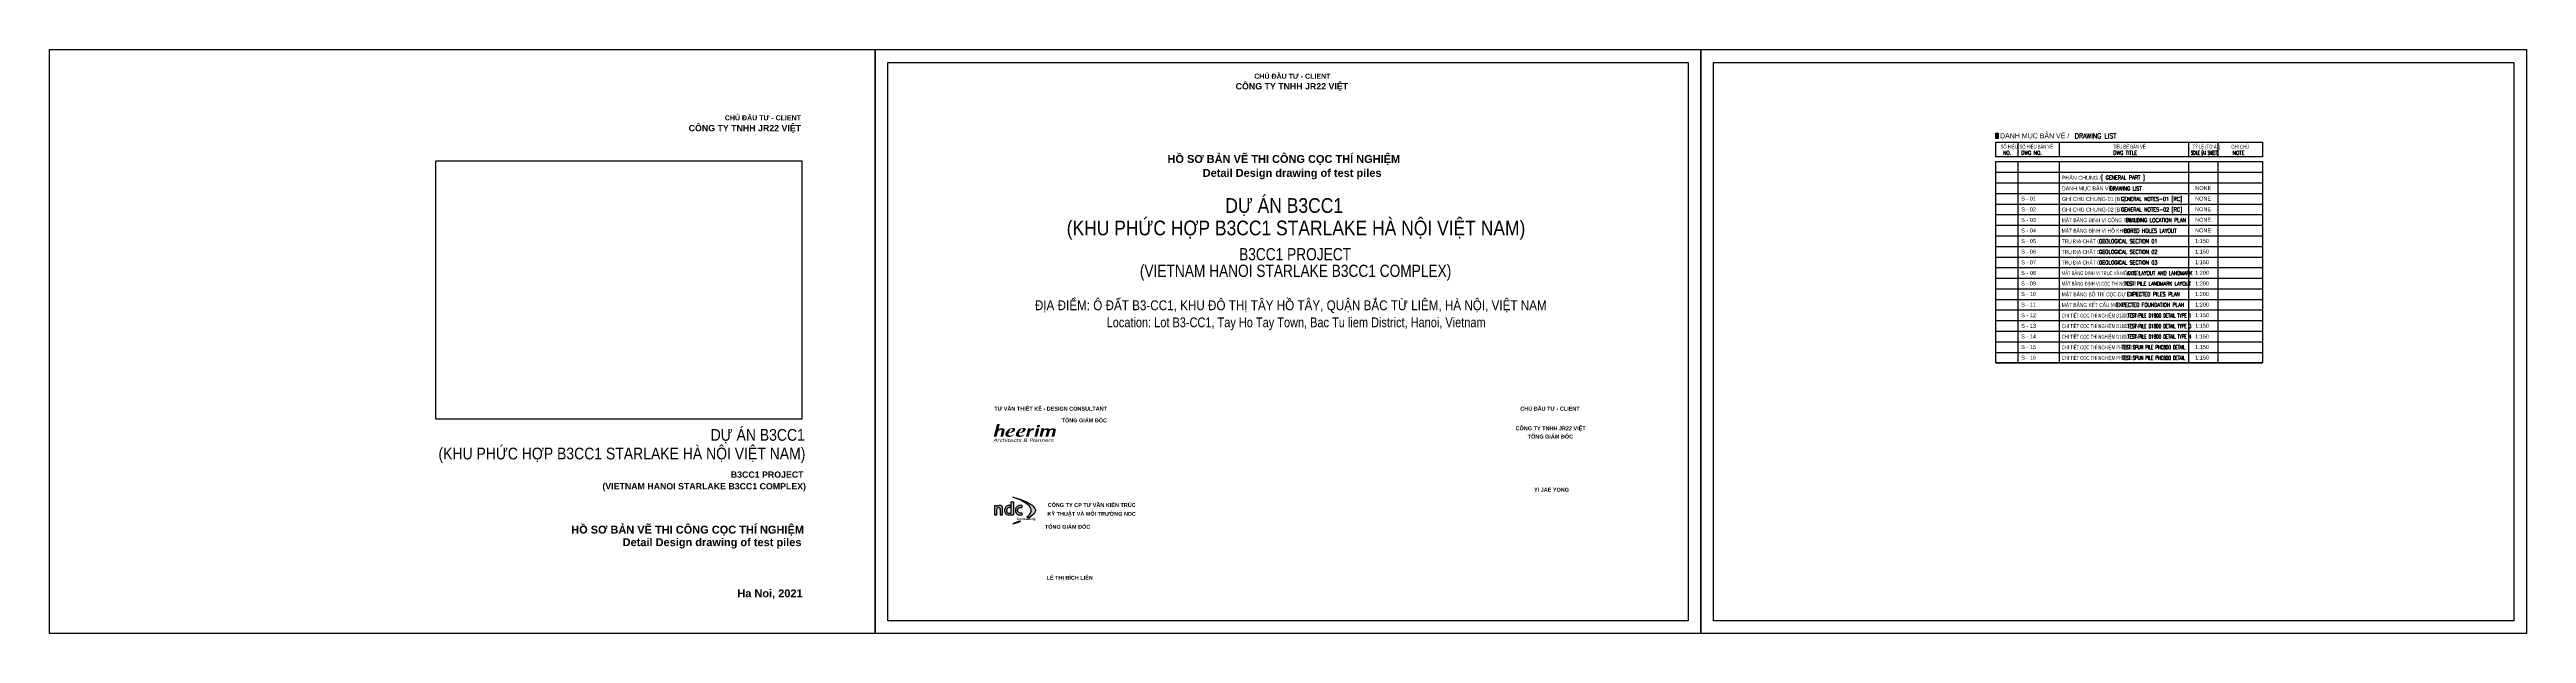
# Model space of a CAD drawing. Header units: millimetres. Extents: x 0 to 2525, y 0 to 595.
import ezdxf
from ezdxf.enums import TextEntityAlignment as Align

# ---------------------------------------------------------------- set-up
doc = ezdxf.new("R2010")
doc.units = ezdxf.units.MM
doc.header["$MEASUREMENT"] = 0
doc.layers.get('0').update_dxf_attribs({"color": 8})
for name, color, linetype in [('.WA_Annot-Major', 4, 'Continuous'), ('00-Frame', 2, 'Continuous'), ('ELE', 7, 'Continuous'), ('ELE2', 8, 'Continuous'), ('LINE1', 7, 'Continuous'), ('ROM', 2, 'Continuous'), ('TABLE', 9, 'Continuous'), ('TABLE1', 9, 'Continuous'), ('TXT', 3, 'Continuous'), ('TXT EN', 3, 'Continuous')]:
    doc.layers.add(name, color=color, linetype=linetype)
doc.layers.add('TEXT VN1', color=7, linetype='Continuous', lineweight=13)
doc.styles.add('arial', font='arial.ttf')
doc.styles.add('Hrtext', font='arial.ttf', dxfattribs={"width": 0.8})
doc.styles.add('Romans -1', font='romans.shx', dxfattribs={"width": 0.8})
doc.styles.get("Standard").update_dxf_attribs({"font": 'arialbd.ttf'})
doc.styles.add('Title', font='arial.ttf', dxfattribs={"width": 0.85})
doc.styles.add('title-vertical$0$NDC', font='')
doc.styles.add('돋움', font='arial.ttf')
doc.styles.get('title-vertical$0$NDC').set_extended_font_data('Arial Black')

# ---------------------------------------------------------------- blocks, each defined once
blk = doc.blocks.new('title-vertical$0$ndc')
h = blk.add_hatch(color=152)
h.paths.add_polyline_path([(453, -60), (418, -22), (374, 4), (323, 16), (265, 11), (202, -12), (136, -55), (136, 0), (0, 0), (0, -552), (138, -552), (138, -224), (150, -183), (175, -149), (208, -124), (245, -111), (282, -112), (315, -129), (339, -164), (350, -220), (350, -552), (488, -552), (488, -167), (476, -109)])
h.paths.add_polyline_path([(967, 0), (911, 13), (857, 14), (808, 7), (762, -10), (721, -36), (685, -69), (654, -109), (629, -156), (611, -209), (601, -265), (600, -322), (610, -379), (632, -433), (669, -481), (720, -522), (788, -552), (1120, -552), (1120, 215), (990, 215), (990, -443), (885, -443), (860, -444), (837, -442), (817, -437), (800, -431), (785, -422), (773, -412), (762, -399), (752, -386), (743, -371), (736, -355), (731, -338), (727, -320), (725, -300), (726, -279), (730, -256), (736, -232), (746, -207), (760, -181), (779, -158), (803, -137), (833, -122), (870, -112), (914, -111), (967, -119)])
h.paths.add_polyline_path([(1647, -1), (1597, 11), (1548, 15), (1501, 12), (1457, 3), (1416, -11), (1379, -30), (1345, -52), (1316, -78), (1293, -107), (1274, -137), (1259, -169), (1249, -201), (1242, -233), (1239, -265), (1238, -295), (1240, -323), (1244, -349), (1249, -373), (1257, -395), (1266, -415), (1277, -433), (1289, -451), (1303, -467), (1319, -484), (1336, -499), (1356, -514), (1381, -527), (1413, -538), (1454, -547), (1505, -552), (1569, -553), (1647, -549), (1647, -444), (1577, -443), (1521, -437), (1476, -426), (1441, -411), (1415, -393), (1396, -372), (1384, -350), (1376, -326), (1372, -301), (1370, -277), (1372, -253), (1376, -230), (1384, -207), (1393, -187), (1406, -168), (1420, -152), (1437, -139), (1457, -128), (1480, -120), (1505, -114), (1535, -111), (1568, -110), (1605, -112), (1647, -115)], flags=17)
h.paths.add_polyline_path([(2204, 38), (2129, 91), (2038, 146), (1931, 204), (1806, 263), (1661, 323), (1493, 383), (1303, 443), (1086, 502), (1339, 407), (1552, 313), (1727, 223), (1869, 134), (1980, 49), (2063, -33), (2121, -112), (2157, -187), (2173, -258), (2172, -326), (2156, -390), (2126, -451), (2084, -510), (2033, -565), (1974, -619), (1910, -671), (2098, -671), (2176, -620), (2241, -572), (2294, -525), (2337, -481), (2369, -437), (2392, -395), (2408, -353), (2417, -312), (2420, -272), (2416, -231), (2405, -190), (2385, -148), (2356, -105), (2317, -60), (2267, -12)])
h.paths.add_polyline_path([(1553, -915), (1460, -915), (1404, -941), (1359, -962), (1321, -978), (1287, -993), (1251, -1008), (1209, -1024), (1157, -1044), (1091, -1070), (1167, -1047), (1228, -1030), (1277, -1015), (1321, -1000), (1366, -985), (1415, -967), (1476, -944)])
at = {"color": 152}
for p, q in [((0, 0), (136, 0)), ((0, 0), (0, -552)), ((136, 0), (136, -55)), ((967, 0), (967, -119)), ((990, -443), (990, 215)), ((990, 215), (1120, 215)), ((1120, 215), (1120, -552)), ((0, -552), (138, -552)), ((138, -552), (138, -224)), ((350, -220), (350, -552)), ((350, -552), (488, -552)), ((488, -552), (488, -167)), ((788, -552), (1120, -552)), ((885, -443), (990, -443)), ((1460, -915), (1553, -915)), ((1647, -115), (1647, -1)), ((1647, -549), (1647, -444)), ((1910, -671), (2098, -671))]:
    blk.add_line(p, q, dxfattribs=at)
for points in [[(488, -167), (476, -109), (453, -60), (418, -22), (374, 4), (323, 16), (265, 11), (202, -12), (136, -55)], [(967, 0), (911, 13), (857, 14), (808, 7), (762, -10), (721, -36), (685, -69), (654, -109), (629, -156), (611, -209), (601, -265), (600, -322), (610, -379), (632, -433), (669, -481), (720, -522), (788, -552)], [(1910, -671), (1974, -619), (2033, -565), (2084, -510), (2126, -451), (2156, -390), (2172, -326), (2173, -258), (2157, -187), (2121, -112), (2063, -33), (1980, 49), (1869, 134), (1727, 223), (1552, 313), (1339, 407), (1086, 502)], [(1086, 502), (1303, 443), (1493, 383), (1661, 323), (1806, 263), (1931, 204), (2038, 146), (2129, 91), (2204, 38), (2267, -12), (2317, -60), (2356, -105), (2385, -148), (2405, -190), (2416, -231), (2420, -272), (2417, -312), (2408, -353), (2392, -395), (2369, -437), (2337, -481), (2294, -525), (2241, -572), (2176, -620), (2098, -671)], [(1647, -1), (1597, 11), (1548, 15), (1501, 12), (1457, 3), (1416, -11), (1379, -30), (1345, -52), (1316, -78), (1293, -107), (1274, -137), (1259, -169), (1249, -201), (1242, -233), (1239, -265), (1238, -295), (1240, -323), (1244, -349), (1249, -373), (1257, -395), (1266, -415), (1277, -433), (1289, -451), (1303, -467), (1319, -484), (1336, -499), (1356, -514), (1381, -527), (1413, -538), (1454, -547), (1505, -552), (1569, -553), (1647, -549)], [(350, -220), (339, -164), (315, -129), (282, -112), (245, -111), (208, -124), (175, -149), (150, -183), (138, -224)], [(967, -119), (914, -111), (870, -112), (833, -122), (803, -137), (779, -158), (760, -181), (746, -207), (736, -232), (730, -256), (726, -279), (725, -300), (727, -320), (731, -338), (736, -355), (743, -371), (752, -386), (762, -399), (773, -412), (785, -422), (800, -431), (817, -437), (837, -442), (860, -444), (885, -443)], [(1460, -915), (1404, -941), (1359, -962), (1321, -978), (1287, -993), (1251, -1008), (1209, -1024), (1157, -1044), (1091, -1070)], [(1091, -1070), (1167, -1047), (1228, -1030), (1277, -1015), (1321, -1000), (1366, -985), (1415, -967), (1476, -944), (1553, -915)], [(1647, -444), (1577, -443), (1521, -437), (1476, -426), (1441, -411), (1415, -393), (1396, -372), (1384, -350), (1376, -326), (1372, -301), (1370, -277), (1372, -253), (1376, -230), (1384, -207), (1393, -187), (1406, -168), (1420, -152), (1437, -139), (1457, -128), (1480, -120), (1505, -114), (1535, -111), (1568, -110), (1605, -112), (1647, -115)]]:
    blk.add_lwpolyline(points, dxfattribs=at)
at = {"color": 152, "style": 'title-vertical$0$NDC', "width": 1.05}
blk.add_text('Consulting', height=126.9, dxfattribs=at).set_placement((1327, -843))
blk = doc.blocks.new('Hr LOGO')
at = {"layer": 'TABLE'}
h = blk.add_hatch(color=256, dxfattribs=at)
edge = h.paths.add_edge_path(flags=16)
edge.add_spline(control_points=[(15, 7), (15, 7), (15, 7), (15, 7), (15, 7), (14, 15), (14, 15), (14, 15), (8, 7), (8, 7), (8, 7), (15, 7)], knot_values=[0, 0, 0, 0, 0.00005, 0.0001, 1, 1, 1, 2, 2, 2, 3, 3, 3, 3], degree=3, periodic=0)
edge = h.paths.add_edge_path()
edge.add_spline(control_points=[(16, 17), (16, 17), (16, 17), (16, 17), (16, 17), (18, 0), (18, 0), (18, 0), (16, 0), (16, 0), (16, 0), (15, 5), (15, 5), (15, 5), (6, 5), (6, 5), (6, 5), (3, 0), (3, 0), (3, 0), (0, 0), (0, 0), (0, 0), (12, 17), (12, 17), (12, 17), (16, 17)], knot_values=[0, 0, 0, 0, 0.00005, 0.0001, 1, 1, 1, 2, 2, 2, 3, 3, 3, 4, 4, 4, 5, 5, 5, 6, 6, 6, 7, 7, 7, 8, 8, 8, 8], degree=3, periodic=0)
h = blk.add_hatch(color=256, dxfattribs=at)
edge = h.paths.add_edge_path()
edge.add_spline(control_points=[(21, 42), (21, 42), (21, 42), (21, 42), (17, 26), (17, 26), (17, 26), (3, 26), (3, 26), (3, 26), (19, 89), (19, 89), (19, 89), (33, 89), (33, 89), (33, 89), (26, 63), (26, 63), (29, 65), (32, 66), (35, 67), (38, 68), (40, 68), (44, 68), (48, 68), (51, 67), (53, 65), (56, 63), (57, 61), (57, 58), (57, 56), (56, 54), (55, 50), (55, 50), (49, 26), (49, 26), (49, 26), (36, 26), (36, 26), (36, 26), (42, 50), (42, 50), (43, 53), (43, 55), (43, 56), (43, 57), (43, 58), (42, 59), (40, 60), (39, 60), (37, 60), (35, 60), (33, 60), (31, 58), (28, 57), (26, 54), (24, 52), (23, 51), (22, 47), (21, 42)], knot_values=[0, 0, 0, 0, 0.00005, 0.0001, 1, 1, 1, 2, 2, 2, 3, 3, 3, 4, 4, 4, 5, 5, 5, 6, 6, 6, 7, 7, 7, 8, 8, 8, 9, 9, 9, 10, 10, 10, 11, 11, 11, 12, 12, 12, 13, 13, 13, 14, 14, 14, 15, 15, 15, 16, 16, 16, 17, 17, 17, 18, 18, 18, 19, 19, 19, 19], degree=3, periodic=0)
h = blk.add_hatch(color=256, dxfattribs=at)
edge = h.paths.add_edge_path()
edge.add_spline(control_points=[(32, 11), (32, 11), (32, 11), (32, 11), (32, 11), (31, 11), (30, 11), (29, 11), (29, 10), (28, 10), (27, 10), (26, 9), (26, 9), (24, 0), (24, 0), (24, 0), (21, 0), (21, 0), (21, 0), (25, 13), (25, 13), (25, 13), (27, 13), (27, 13), (27, 13), (27, 11), (27, 11), (28, 12), (29, 12), (30, 12), (31, 13), (31, 13), (32, 13), (33, 13), (33, 13), (33, 13), (33, 13), (34, 13), (34, 13), (34, 13), (33, 11), (33, 11), (33, 11), (33, 11), (33, 11), (33, 11), (33, 11), (32, 11)], knot_values=[0, 0, 0, 0, 0.00005, 0.0001, 1, 1, 1, 2, 2, 2, 3, 3, 3, 4, 4, 4, 5, 5, 5, 6, 6, 6, 7, 7, 7, 8, 8, 8, 9, 9, 9, 10, 10, 10, 11, 11, 11, 12, 12, 12, 13, 13, 13, 14, 14, 14, 15, 15, 15, 15], degree=3, periodic=0)
h = blk.add_hatch(color=256, dxfattribs=at)
edge = h.paths.add_edge_path()
edge.add_spline(control_points=[(45, 1), (45, 1), (45, 1), (44, 0), (43, 0), (42, 0), (41, 0), (41, 0), (40, 0), (39, 0), (38, 0), (37, 0), (36, 0), (36, 0), (35, 1), (35, 1), (34, 2), (34, 2), (34, 3), (33, 4), (33, 4), (33, 6), (34, 7), (34, 8), (35, 9), (35, 10), (36, 11), (37, 11), (38, 12), (39, 12), (40, 13), (41, 13), (43, 13), (44, 13), (44, 13), (45, 13), (46, 13), (47, 12), (47, 12), (47, 12), (47, 10), (47, 10), (47, 10), (47, 10), (47, 10), (46, 10), (46, 10), (46, 10), (46, 10), (45, 11), (45, 11), (45, 11), (44, 11), (44, 11), (43, 11), (43, 11), (42, 11), (40, 11), (39, 11), (38, 9), (37, 8), (36, 7), (36, 5), (36, 4), (37, 3), (37, 2), (38, 2), (39, 1), (40, 1), (41, 1), (41, 1), (42, 2), (42, 2), (43, 2), (43, 2), (44, 2), (44, 2), (44, 3), (45, 3), (45, 3), (45, 3), (45, 3), (45, 3), (45, 3), (45, 3), (45, 1), (45, 1)], knot_values=[0, 0, 0, 0, 0.00005, 0.0001, 1, 1, 1, 2, 2, 2, 3, 3, 3, 4, 4, 4, 5, 5, 5, 6, 6, 6, 7, 7, 7, 8, 8, 8, 9, 9, 9, 10, 10, 10, 11, 11, 11, 12, 12, 12, 13, 13, 13, 14, 14, 14, 15, 15, 15, 16, 16, 16, 17, 17, 17, 18, 18, 18, 19, 19, 19, 20, 20, 20, 21, 21, 21, 22, 22, 22, 23, 23, 23, 24, 24, 24, 25, 25, 25, 26, 26, 26, 27, 27, 27, 28, 28, 28, 28], degree=3, periodic=0)
h = blk.add_hatch(color=256, dxfattribs=at)
edge = h.paths.add_edge_path()
edge.add_spline(control_points=[(63, 8), (63, 8), (63, 8), (63, 8), (60, 0), (60, 0), (60, 0), (58, 0), (58, 0), (58, 0), (60, 7), (60, 7), (60, 8), (60, 8), (60, 8), (60, 9), (60, 9), (60, 9), (60, 10), (60, 10), (60, 11), (59, 11), (58, 11), (57, 11), (57, 11), (56, 11), (55, 11), (54, 10), (54, 10), (53, 10), (53, 10), (50, 0), (50, 0), (50, 0), (48, 0), (48, 0), (48, 0), (52, 18), (52, 18), (52, 18), (55, 18), (55, 18), (55, 18), (53, 11), (53, 11), (54, 12), (55, 12), (56, 13), (57, 13), (58, 13), (59, 13), (60, 13), (61, 13), (62, 12), (62, 12), (63, 11), (63, 10), (63, 10), (63, 9), (63, 9), (63, 9), (63, 9), (63, 8)], knot_values=[0, 0, 0, 0, 0.00005, 0.0001, 1, 1, 1, 2, 2, 2, 3, 3, 3, 4, 4, 4, 5, 5, 5, 6, 6, 6, 7, 7, 7, 8, 8, 8, 9, 9, 9, 10, 10, 10, 11, 11, 11, 12, 12, 12, 13, 13, 13, 14, 14, 14, 15, 15, 15, 16, 16, 16, 17, 17, 17, 18, 18, 18, 19, 19, 19, 20, 20, 20, 20], degree=3, periodic=0)
h = blk.add_hatch(color=256, dxfattribs=at)
edge = h.paths.add_edge_path(flags=16)
edge.add_spline(control_points=[(93, 66), (93, 66), (93, 66), (91, 66), (89, 65), (87, 63), (83, 59), (79, 53), (77, 46), (80, 46), (82, 47), (84, 47), (86, 48), (88, 49), (90, 51), (91, 52), (93, 54), (94, 57), (96, 59), (96, 61), (96, 63), (96, 64), (96, 65), (95, 65), (95, 66), (94, 66), (93, 66)], knot_values=[0, 0, 0, 0, 0.00005, 0.0001, 1, 1, 1, 2, 2, 2, 3, 3, 3, 4, 4, 4, 5, 5, 5, 6, 6, 6, 7, 7, 7, 8, 8, 8, 8], degree=3, periodic=0)
edge = h.paths.add_edge_path()
edge.add_spline(control_points=[(87, 45), (87, 45), (87, 45), (84, 44), (81, 44), (76, 43), (76, 41), (75, 40), (75, 38), (75, 36), (76, 34), (78, 33), (80, 31), (82, 31), (85, 31), (87, 31), (90, 31), (93, 32), (95, 33), (98, 35), (102, 37), (102, 37), (104, 36), (104, 36), (99, 32), (95, 29), (91, 27), (87, 25), (82, 25), (77, 25), (71, 25), (66, 26), (64, 28), (62, 31), (60, 34), (60, 37), (60, 42), (62, 47), (66, 52), (69, 57), (74, 62), (81, 65), (87, 68), (93, 69), (99, 69), (103, 69), (105, 69), (107, 67), (108, 66), (109, 65), (109, 63), (109, 60), (108, 58), (107, 56), (105, 53), (102, 51), (98, 49), (95, 47), (91, 46), (87, 45)], knot_values=[0, 0, 0, 0, 0.00005, 0.0001, 1, 1, 1, 2, 2, 2, 3, 3, 3, 4, 4, 4, 5, 5, 5, 6, 6, 6, 7, 7, 7, 8, 8, 8, 9, 9, 9, 10, 10, 10, 11, 11, 11, 12, 12, 12, 13, 13, 13, 14, 14, 14, 15, 15, 15, 16, 16, 16, 17, 17, 17, 18, 18, 18, 19, 19, 19, 19], degree=3, periodic=0)
h = blk.add_hatch(color=256, dxfattribs=at)
edge = h.paths.add_edge_path()
edge.add_spline(control_points=[(69, 15), (69, 15), (69, 15), (69, 15), (70, 17), (70, 17), (70, 17), (73, 17), (73, 17), (73, 17), (72, 15), (72, 15), (72, 15), (69, 15), (69, 15)], knot_values=[0, 0, 0, 0, 0.00005, 0.0001, 1, 1, 1, 2, 2, 2, 3, 3, 3, 4, 4, 4, 4], degree=3, periodic=0)
edge = h.paths.add_edge_path()
edge.add_spline(control_points=[(65, 0), (65, 0), (65, 0), (65, 0), (69, 13), (69, 13), (69, 13), (71, 13), (71, 13), (71, 13), (68, 0), (68, 0), (68, 0), (65, 0), (65, 0)], knot_values=[0, 0, 0, 0, 0.00005, 0.0001, 1, 1, 1, 2, 2, 2, 3, 3, 3, 4, 4, 4, 4], degree=3, periodic=0)
h = blk.add_hatch(color=256, dxfattribs=at)
edge = h.paths.add_edge_path()
edge.add_spline(control_points=[(74, 4), (74, 4), (74, 4), (74, 4), (76, 11), (76, 11), (76, 11), (74, 11), (74, 11), (74, 11), (75, 13), (75, 13), (75, 13), (76, 13), (76, 13), (76, 13), (77, 17), (77, 17), (77, 17), (80, 17), (80, 17), (80, 17), (79, 13), (79, 13), (79, 13), (84, 13), (84, 13), (84, 13), (84, 11), (84, 11), (84, 11), (79, 11), (79, 11), (79, 11), (77, 5), (77, 5), (77, 5), (77, 4), (77, 4), (77, 4), (77, 3), (77, 3), (77, 3), (77, 2), (77, 2), (77, 2), (78, 1), (79, 1), (79, 1), (80, 1), (80, 2), (81, 2), (81, 2), (81, 2), (81, 2), (81, 2), (81, 2), (81, 2), (81, 0), (81, 0), (80, 0), (80, 0), (79, 0), (79, 0), (78, 0), (78, 0), (77, 0), (76, 0), (75, 0), (74, 1), (74, 1), (74, 3), (74, 3), (74, 3), (74, 3), (74, 4), (74, 4), (74, 4)], knot_values=[0, 0, 0, 0, 0.00005, 0.0001, 1, 1, 1, 2, 2, 2, 3, 3, 3, 4, 4, 4, 5, 5, 5, 6, 6, 6, 7, 7, 7, 8, 8, 8, 9, 9, 9, 10, 10, 10, 11, 11, 11, 12, 12, 12, 13, 13, 13, 14, 14, 14, 15, 15, 15, 16, 16, 16, 17, 17, 17, 18, 18, 18, 19, 19, 19, 20, 20, 20, 21, 21, 21, 22, 22, 22, 23, 23, 23, 24, 24, 24, 25, 25, 25, 25], degree=3, periodic=0)
h = blk.add_hatch(color=256, dxfattribs=at)
edge = h.paths.add_edge_path(flags=16)
edge.add_spline(control_points=[(90, 10), (90, 10), (90, 10), (89, 10), (88, 9), (88, 8), (88, 8), (96, 8), (96, 8), (96, 8), (96, 8), (96, 8), (96, 9), (96, 9), (96, 9), (96, 10), (96, 10), (96, 11), (95, 11), (94, 12), (93, 12), (92, 12), (91, 11), (90, 10)], knot_values=[0, 0, 0, 0, 0.00005, 0.0001, 1, 1, 1, 2, 2, 2, 3, 3, 3, 4, 4, 4, 5, 5, 5, 6, 6, 6, 7, 7, 7, 7], degree=3, periodic=0)
edge = h.paths.add_edge_path()
edge.add_spline(control_points=[(97, 12), (97, 12), (97, 12), (98, 11), (99, 10), (99, 9), (99, 9), (99, 8), (99, 8), (99, 7), (99, 7), (98, 6), (98, 6), (87, 6), (87, 6), (87, 6), (87, 6), (87, 6), (87, 5), (87, 5), (87, 5), (87, 4), (87, 3), (88, 2), (89, 2), (90, 1), (91, 1), (92, 1), (94, 2), (95, 2), (96, 2), (97, 3), (97, 3), (97, 3), (97, 3), (97, 3), (97, 3), (97, 1), (97, 1), (96, 0), (96, 0), (96, 0), (95, 0), (95, 0), (94, 0), (94, 0), (93, 0), (93, 0), (92, 0), (92, 0), (91, 0), (89, 0), (87, 0), (86, 1), (85, 2), (84, 3), (84, 5), (84, 7), (85, 9), (87, 11), (89, 12), (91, 13), (94, 13), (95, 13), (97, 13), (97, 12)], knot_values=[0, 0, 0, 0, 0.00005, 0.0001, 1, 1, 1, 2, 2, 2, 3, 3, 3, 4, 4, 4, 5, 5, 5, 6, 6, 6, 7, 7, 7, 8, 8, 8, 9, 9, 9, 10, 10, 10, 11, 11, 11, 12, 12, 12, 13, 13, 13, 14, 14, 14, 15, 15, 15, 16, 16, 16, 17, 17, 17, 18, 18, 18, 19, 19, 19, 20, 20, 20, 21, 21, 21, 21], degree=3, periodic=0)
h = blk.add_hatch(color=256, dxfattribs=at)
edge = h.paths.add_edge_path()
edge.add_spline(control_points=[(112, 1), (112, 1), (112, 1), (112, 0), (111, 0), (110, 0), (109, 0), (108, 0), (107, 0), (106, 0), (105, 0), (105, 0), (104, 0), (103, 0), (103, 1), (102, 1), (102, 2), (101, 2), (101, 3), (101, 4), (101, 4), (101, 6), (101, 7), (102, 8), (102, 9), (103, 10), (104, 11), (104, 11), (105, 12), (106, 12), (108, 13), (109, 13), (110, 13), (111, 13), (112, 13), (113, 13), (113, 13), (114, 12), (115, 12), (115, 12), (114, 10), (114, 10), (114, 10), (114, 10), (114, 10), (114, 10), (114, 10), (113, 10), (113, 10), (113, 11), (112, 11), (112, 11), (112, 11), (111, 11), (111, 11), (110, 11), (110, 11), (108, 11), (106, 11), (105, 9), (104, 8), (104, 7), (104, 5), (104, 4), (104, 3), (105, 2), (105, 2), (106, 1), (107, 1), (108, 1), (109, 1), (109, 2), (110, 2), (110, 2), (111, 2), (111, 2), (111, 2), (112, 3), (112, 3), (113, 3), (113, 3), (113, 3), (113, 3), (113, 3), (113, 3), (112, 1), (112, 1)], knot_values=[0, 0, 0, 0, 0.00005, 0.0001, 1, 1, 1, 2, 2, 2, 3, 3, 3, 4, 4, 4, 5, 5, 5, 6, 6, 6, 7, 7, 7, 8, 8, 8, 9, 9, 9, 10, 10, 10, 11, 11, 11, 12, 12, 12, 13, 13, 13, 14, 14, 14, 15, 15, 15, 16, 16, 16, 17, 17, 17, 18, 18, 18, 19, 19, 19, 20, 20, 20, 21, 21, 21, 22, 22, 22, 23, 23, 23, 24, 24, 24, 25, 25, 25, 26, 26, 26, 27, 27, 27, 28, 28, 28, 28], degree=3, periodic=0)
h = blk.add_hatch(color=256, dxfattribs=at)
edge = h.paths.add_edge_path(flags=16)
edge.add_spline(control_points=[(145, 66), (145, 66), (145, 66), (143, 66), (141, 65), (139, 63), (134, 59), (131, 53), (128, 46), (132, 46), (134, 47), (136, 47), (138, 48), (140, 49), (141, 51), (143, 52), (145, 54), (146, 57), (147, 59), (148, 61), (148, 63), (148, 64), (148, 65), (147, 65), (146, 66), (146, 66), (145, 66)], knot_values=[0, 0, 0, 0, 0.00005, 0.0001, 1, 1, 1, 2, 2, 2, 3, 3, 3, 4, 4, 4, 5, 5, 5, 6, 6, 6, 7, 7, 7, 8, 8, 8, 8], degree=3, periodic=0)
edge = h.paths.add_edge_path()
edge.add_spline(control_points=[(139, 45), (139, 45), (139, 45), (136, 44), (132, 44), (128, 43), (127, 41), (127, 40), (127, 38), (127, 36), (128, 34), (130, 33), (131, 31), (134, 31), (136, 31), (139, 31), (142, 31), (144, 32), (147, 33), (150, 35), (154, 37), (154, 37), (155, 36), (155, 36), (151, 32), (147, 29), (143, 27), (138, 25), (134, 25), (129, 25), (123, 25), (118, 26), (116, 28), (113, 31), (112, 34), (112, 37), (112, 42), (114, 47), (118, 52), (121, 57), (126, 62), (132, 65), (139, 68), (145, 69), (151, 69), (154, 69), (157, 69), (158, 67), (160, 66), (161, 65), (161, 63), (161, 60), (160, 58), (158, 56), (156, 53), (153, 51), (150, 49), (147, 47), (143, 46), (139, 45)], knot_values=[0, 0, 0, 0, 0.00005, 0.0001, 1, 1, 1, 2, 2, 2, 3, 3, 3, 4, 4, 4, 5, 5, 5, 6, 6, 6, 7, 7, 7, 8, 8, 8, 9, 9, 9, 10, 10, 10, 11, 11, 11, 12, 12, 12, 13, 13, 13, 14, 14, 14, 15, 15, 15, 16, 16, 16, 17, 17, 17, 18, 18, 18, 19, 19, 19, 19], degree=3, periodic=0)
h = blk.add_hatch(color=256, dxfattribs=at)
edge = h.paths.add_edge_path()
edge.add_spline(control_points=[(116, 4), (116, 4), (116, 4), (116, 4), (118, 11), (118, 11), (118, 11), (116, 11), (116, 11), (116, 11), (117, 13), (117, 13), (117, 13), (119, 13), (119, 13), (119, 13), (120, 17), (120, 17), (120, 17), (122, 17), (122, 17), (122, 17), (121, 13), (121, 13), (121, 13), (126, 13), (126, 13), (126, 13), (126, 11), (126, 11), (126, 11), (121, 11), (121, 11), (121, 11), (119, 5), (119, 5), (119, 5), (119, 4), (119, 4), (119, 4), (119, 3), (119, 3), (119, 3), (119, 2), (119, 2), (120, 2), (120, 1), (121, 1), (121, 1), (122, 1), (122, 2), (123, 2), (123, 2), (123, 2), (123, 2), (124, 2), (124, 2), (124, 2), (123, 0), (123, 0), (123, 0), (122, 0), (121, 0), (121, 0), (120, 0), (120, 0), (119, 0), (118, 0), (117, 0), (116, 1), (116, 1), (116, 3), (116, 3), (116, 3), (116, 3), (116, 4), (116, 4), (116, 4)], knot_values=[0, 0, 0, 0, 0.00005, 0.0001, 1, 1, 1, 2, 2, 2, 3, 3, 3, 4, 4, 4, 5, 5, 5, 6, 6, 6, 7, 7, 7, 8, 8, 8, 9, 9, 9, 10, 10, 10, 11, 11, 11, 12, 12, 12, 13, 13, 13, 14, 14, 14, 15, 15, 15, 16, 16, 16, 17, 17, 17, 18, 18, 18, 19, 19, 19, 20, 20, 20, 21, 21, 21, 22, 22, 22, 23, 23, 23, 24, 24, 24, 25, 25, 25, 25], degree=3, periodic=0)
h = blk.add_hatch(color=256, dxfattribs=at)
edge = h.paths.add_edge_path()
edge.add_spline(control_points=[(139, 12), (139, 12), (139, 12), (139, 12), (139, 10), (139, 10), (139, 10), (139, 10), (139, 10), (139, 10), (138, 10), (138, 10), (138, 11), (137, 11), (137, 11), (137, 11), (136, 11), (136, 11), (135, 11), (134, 11), (134, 11), (133, 11), (132, 11), (131, 11), (130, 10), (130, 10), (130, 9), (130, 9), (130, 8), (131, 8), (131, 8), (131, 8), (132, 8), (133, 7), (133, 7), (134, 7), (134, 7), (135, 7), (135, 7), (136, 7), (137, 6), (137, 6), (138, 5), (138, 5), (138, 4), (138, 4), (138, 3), (138, 2), (137, 2), (137, 1), (136, 1), (136, 0), (135, 0), (134, 0), (133, 0), (132, 0), (131, 0), (130, 0), (129, 0), (128, 0), (127, 0), (126, 0), (125, 1), (125, 1), (126, 3), (126, 3), (126, 3), (126, 3), (126, 3), (126, 3), (127, 3), (127, 2), (127, 2), (128, 2), (128, 2), (129, 2), (129, 2), (130, 1), (130, 1), (131, 1), (131, 1), (133, 1), (134, 1), (134, 2), (135, 2), (135, 3), (135, 4), (135, 4), (135, 4), (135, 5), (135, 5), (134, 5), (133, 5), (133, 5), (132, 5), (132, 5), (132, 6), (131, 6), (130, 6), (129, 6), (129, 6), (128, 7), (128, 7), (127, 8), (127, 9), (127, 9), (128, 10), (128, 10), (128, 11), (129, 11), (129, 12), (130, 12), (131, 13), (131, 13), (132, 13), (133, 13), (134, 13), (135, 13), (136, 13), (137, 13), (138, 13), (139, 12), (139, 12)], knot_values=[0, 0, 0, 0, 0.00005, 0.0001, 1, 1, 1, 2, 2, 2, 3, 3, 3, 4, 4, 4, 5, 5, 5, 6, 6, 6, 7, 7, 7, 8, 8, 8, 9, 9, 9, 10, 10, 10, 11, 11, 11, 12, 12, 12, 13, 13, 13, 14, 14, 14, 15, 15, 15, 16, 16, 16, 17, 17, 17, 18, 18, 18, 19, 19, 19, 20, 20, 20, 21, 21, 21, 22, 22, 22, 23, 23, 23, 24, 24, 24, 25, 25, 25, 26, 26, 26, 27, 27, 27, 28, 28, 28, 29, 29, 29, 30, 30, 30, 31, 31, 31, 32, 32, 32, 33, 33, 33, 34, 34, 34, 35, 35, 35, 36, 36, 36, 37, 37, 37, 38, 38, 38, 39, 39, 39, 40, 40, 40, 40], degree=3, periodic=0)
h = blk.add_hatch(color=256, dxfattribs=at)
edge = h.paths.add_edge_path(flags=16)
edge.add_spline(control_points=[(163, 14), (163, 14), (163, 14), (163, 15), (162, 15), (162, 16), (161, 16), (161, 16), (160, 16), (159, 16), (158, 16), (158, 15), (157, 15), (157, 14), (157, 13), (157, 13), (157, 12), (157, 12), (158, 11), (158, 11), (159, 10), (160, 11), (160, 11), (161, 11), (161, 11), (162, 12), (162, 12), (162, 12), (162, 13), (162, 13), (162, 13), (163, 14), (163, 14)], knot_values=[0, 0, 0, 0, 0.00005, 0.0001, 1, 1, 1, 2, 2, 2, 3, 3, 3, 4, 4, 4, 5, 5, 5, 6, 6, 6, 7, 7, 7, 8, 8, 8, 9, 9, 9, 10, 10, 10, 10], degree=3, periodic=0)
edge = h.paths.add_edge_path(flags=16)
edge.add_spline(control_points=[(154, 4), (154, 4), (154, 4), (154, 3), (154, 3), (155, 2), (155, 2), (156, 1), (157, 1), (158, 1), (159, 1), (160, 2), (161, 2), (162, 3), (163, 3), (163, 3), (157, 9), (157, 9), (157, 9), (157, 9), (156, 8), (156, 8), (155, 8), (155, 7), (155, 7), (154, 7), (154, 6), (154, 6), (154, 5), (154, 4)], knot_values=[0, 0, 0, 0, 0.00005, 0.0001, 1, 1, 1, 2, 2, 2, 3, 3, 3, 4, 4, 4, 5, 5, 5, 6, 6, 6, 7, 7, 7, 8, 8, 8, 9, 9, 9, 9], degree=3, periodic=0)
edge = h.paths.add_edge_path()
edge.add_spline(control_points=[(164, 2), (164, 2), (164, 2), (162, 1), (161, 1), (160, 0), (159, 0), (158, -1), (156, -1), (155, -1), (153, 0), (152, 1), (151, 1), (151, 2), (151, 4), (151, 4), (151, 5), (151, 6), (152, 6), (152, 7), (153, 8), (153, 8), (154, 8), (154, 9), (155, 9), (156, 9), (156, 10), (156, 10), (155, 11), (155, 11), (154, 12), (154, 12), (154, 13), (154, 13), (154, 14), (154, 15), (155, 15), (155, 16), (156, 16), (156, 16), (157, 17), (158, 17), (159, 17), (160, 18), (161, 18), (162, 18), (163, 17), (164, 17), (165, 16), (165, 15), (165, 14), (165, 14), (165, 14), (165, 13), (165, 13), (165, 12), (164, 12), (164, 11), (163, 11), (163, 10), (162, 10), (161, 10), (160, 9), (160, 9), (164, 5), (164, 5), (164, 6), (165, 7), (165, 8), (165, 8), (166, 9), (166, 10), (166, 10), (169, 10), (169, 10), (169, 10), (168, 9), (168, 9), (168, 8), (168, 8), (167, 7), (167, 6), (166, 5), (165, 4), (165, 4), (169, 0), (169, 0), (169, 0), (166, 0), (166, 0), (166, 0), (164, 2), (164, 2)], knot_values=[0, 0, 0, 0, 0.00005, 0.0001, 1, 1, 1, 2, 2, 2, 3, 3, 3, 4, 4, 4, 5, 5, 5, 6, 6, 6, 7, 7, 7, 8, 8, 8, 9, 9, 9, 10, 10, 10, 11, 11, 11, 12, 12, 12, 13, 13, 13, 14, 14, 14, 15, 15, 15, 16, 16, 16, 17, 17, 17, 18, 18, 18, 19, 19, 19, 20, 20, 20, 21, 21, 21, 22, 22, 22, 23, 23, 23, 24, 24, 24, 25, 25, 25, 26, 26, 26, 27, 27, 27, 28, 28, 28, 29, 29, 29, 30, 30, 30, 30], degree=3, periodic=0)
h = blk.add_hatch(color=256, dxfattribs=at)
edge = h.paths.add_edge_path()
edge.add_spline(control_points=[(183, 59), (183, 59), (183, 59), (183, 59), (188, 65), (193, 68), (199, 68), (201, 68), (203, 68), (205, 67), (205, 67), (200, 58), (200, 58), (198, 58), (197, 58), (196, 58), (193, 58), (191, 58), (189, 56), (186, 55), (184, 53), (183, 50), (181, 48), (180, 44), (179, 39), (179, 39), (176, 26), (176, 26), (176, 26), (162, 26), (162, 26), (162, 26), (173, 67), (173, 67), (173, 67), (185, 67), (185, 67), (185, 67), (183, 59)], knot_values=[0, 0, 0, 0, 0.00005, 0.0001, 1, 1, 1, 2, 2, 2, 3, 3, 3, 4, 4, 4, 5, 5, 5, 6, 6, 6, 7, 7, 7, 8, 8, 8, 9, 9, 9, 10, 10, 10, 11, 11, 11, 12, 12, 12, 12], degree=3, periodic=0)
h = blk.add_hatch(color=256, dxfattribs=at)
edge = h.paths.add_edge_path(flags=16)
edge.add_spline(control_points=[(190, 8), (190, 8), (190, 8), (191, 9), (192, 9), (192, 9), (193, 9), (193, 10), (194, 10), (194, 11), (194, 11), (195, 12), (195, 13), (195, 13), (194, 13), (194, 14), (194, 14), (194, 14), (194, 15), (193, 15), (193, 15), (192, 15), (192, 15), (191, 15), (190, 15), (190, 15), (188, 15), (188, 15), (188, 15), (186, 8), (186, 8), (186, 8), (188, 8), (188, 8), (189, 8), (190, 8)], knot_values=[0, 0, 0, 0, 0.00005, 0.0001, 1, 1, 1, 2, 2, 2, 3, 3, 3, 4, 4, 4, 5, 5, 5, 6, 6, 6, 7, 7, 7, 8, 8, 8, 9, 9, 9, 10, 10, 10, 11, 11, 11, 11], degree=3, periodic=0)
edge = h.paths.add_edge_path()
edge.add_spline(control_points=[(191, 17), (191, 17), (191, 17), (191, 17), (192, 17), (193, 17), (194, 17), (195, 17), (195, 16), (196, 16), (196, 16), (197, 15), (197, 15), (197, 14), (197, 14), (197, 13), (197, 12), (197, 11), (197, 10), (196, 9), (196, 9), (195, 8), (194, 8), (193, 7), (192, 7), (191, 6), (190, 6), (188, 6), (188, 6), (185, 6), (185, 6), (185, 6), (183, 0), (183, 0), (183, 0), (181, 0), (181, 0), (181, 0), (185, 17), (185, 17), (185, 17), (191, 17)], knot_values=[0, 0, 0, 0, 0.00005, 0.0001, 1, 1, 1, 2, 2, 2, 3, 3, 3, 4, 4, 4, 5, 5, 5, 6, 6, 6, 7, 7, 7, 8, 8, 8, 9, 9, 9, 10, 10, 10, 11, 11, 11, 12, 12, 12, 13, 13, 13, 13], degree=3, periodic=0)
blk.add_hatch(color=256, dxfattribs=at).paths.add_polyline_path([(205, 18), (200, 0), (197, 0), (202, 18)])
h = blk.add_hatch(color=256, dxfattribs=at)
edge = h.paths.add_edge_path()
edge.add_spline(control_points=[(229, 73), (229, 73), (229, 73), (229, 73), (229, 73), (216, 73), (216, 73), (216, 73), (218, 83), (218, 83), (218, 83), (232, 83), (232, 83), (232, 83), (229, 73)], knot_values=[0, 0, 0, 0, 0.00005, 0.0001, 1, 1, 1, 2, 2, 2, 3, 3, 3, 4, 4, 4, 4], degree=3, periodic=0)
edge = h.paths.add_edge_path()
edge.add_spline(control_points=[(217, 26), (217, 26), (217, 26), (217, 26), (217, 26), (204, 26), (204, 26), (204, 26), (214, 67), (214, 67), (214, 67), (228, 67), (228, 67), (228, 67), (217, 26)], knot_values=[0, 0, 0, 0, 0.00005, 0.0001, 1, 1, 1, 2, 2, 2, 3, 3, 3, 4, 4, 4, 4], degree=3, periodic=0)
h = blk.add_hatch(color=256, dxfattribs=at)
edge = h.paths.add_edge_path(flags=16)
edge.add_spline(control_points=[(208, 2), (208, 2), (208, 2), (208, 2), (209, 2), (209, 1), (210, 1), (211, 1), (212, 2), (213, 2), (214, 2), (214, 3), (215, 3), (215, 3), (216, 7), (216, 7), (215, 7), (213, 7), (212, 6), (211, 6), (210, 6), (210, 6), (209, 6), (208, 5), (208, 5), (208, 4), (207, 4), (207, 3), (207, 3), (208, 2)], knot_values=[0, 0, 0, 0, 0.00005, 0.0001, 1, 1, 1, 2, 2, 2, 3, 3, 3, 4, 4, 4, 5, 5, 5, 6, 6, 6, 7, 7, 7, 8, 8, 8, 9, 9, 9, 9], degree=3, periodic=0)
edge = h.paths.add_edge_path()
edge.add_spline(control_points=[(215, 1), (215, 1), (215, 1), (215, 1), (214, 1), (214, 1), (214, 1), (213, 0), (213, 0), (212, 0), (212, 0), (211, 0), (211, 0), (210, 0), (210, -1), (209, -1), (208, -1), (207, 0), (206, 0), (205, 1), (205, 2), (205, 3), (205, 4), (205, 5), (206, 5), (206, 6), (207, 7), (208, 7), (209, 8), (210, 8), (212, 8), (213, 8), (215, 8), (217, 8), (217, 9), (217, 9), (217, 9), (217, 9), (217, 9), (217, 10), (217, 10), (217, 10), (216, 10), (216, 11), (216, 11), (216, 11), (215, 11), (215, 11), (215, 11), (214, 11), (214, 11), (213, 11), (212, 11), (212, 11), (211, 11), (210, 11), (209, 11), (208, 10), (208, 10), (208, 10), (208, 10), (208, 10), (209, 13), (209, 13), (209, 13), (210, 13), (211, 13), (212, 13), (213, 13), (214, 13), (216, 13), (217, 13), (218, 12), (219, 12), (219, 11), (219, 10), (219, 10), (219, 10), (219, 9), (219, 9), (219, 9), (219, 9), (219, 9), (217, 0), (217, 0), (217, 0), (214, 0), (214, 0), (214, 0), (215, 1)], knot_values=[0, 0, 0, 0, 0.00005, 0.0001, 1, 1, 1, 2, 2, 2, 3, 3, 3, 4, 4, 4, 5, 5, 5, 6, 6, 6, 7, 7, 7, 8, 8, 8, 9, 9, 9, 10, 10, 10, 11, 11, 11, 12, 12, 12, 13, 13, 13, 14, 14, 14, 15, 15, 15, 16, 16, 16, 17, 17, 17, 18, 18, 18, 19, 19, 19, 20, 20, 20, 21, 21, 21, 22, 22, 22, 23, 23, 23, 24, 24, 24, 25, 25, 25, 26, 26, 26, 27, 27, 27, 28, 28, 28, 29, 29, 29, 29], degree=3, periodic=0)
h = blk.add_hatch(color=256, dxfattribs=at)
edge = h.paths.add_edge_path()
edge.add_spline(control_points=[(237, 9), (237, 9), (237, 9), (237, 8), (237, 8), (234, 0), (234, 0), (234, 0), (232, 0), (232, 0), (232, 0), (234, 7), (234, 7), (234, 8), (234, 8), (234, 8), (234, 9), (234, 9), (234, 9), (234, 10), (234, 10), (234, 11), (233, 11), (233, 11), (232, 11), (231, 11), (230, 11), (229, 11), (229, 10), (228, 10), (227, 10), (227, 10), (224, 0), (224, 0), (224, 0), (222, 0), (222, 0), (222, 0), (225, 13), (225, 13), (225, 13), (228, 13), (228, 13), (228, 13), (227, 11), (227, 11), (228, 12), (229, 12), (230, 13), (231, 13), (232, 13), (233, 13), (234, 13), (235, 13), (236, 12), (237, 12), (237, 11), (237, 10), (237, 10), (237, 9), (237, 9), (237, 9), (237, 9)], knot_values=[0, 0, 0, 0, 0.00005, 0.0001, 1, 1, 1, 2, 2, 2, 3, 3, 3, 4, 4, 4, 5, 5, 5, 6, 6, 6, 7, 7, 7, 8, 8, 8, 9, 9, 9, 10, 10, 10, 11, 11, 11, 12, 12, 12, 13, 13, 13, 14, 14, 14, 15, 15, 15, 16, 16, 16, 17, 17, 17, 18, 18, 18, 19, 19, 19, 20, 20, 20, 20], degree=3, periodic=0)
h = blk.add_hatch(color=256, dxfattribs=at)
edge = h.paths.add_edge_path()
edge.add_spline(control_points=[(273, 68), (273, 68), (273, 68), (275, 66), (277, 65), (279, 63), (279, 61), (281, 63), (284, 65), (287, 66), (290, 68), (293, 68), (297, 68), (301, 68), (304, 67), (306, 66), (309, 64), (310, 61), (310, 58), (310, 57), (309, 55), (308, 51), (308, 51), (302, 26), (302, 26), (302, 26), (288, 26), (288, 26), (288, 26), (295, 51), (295, 51), (296, 54), (296, 56), (296, 56), (296, 58), (296, 59), (295, 59), (294, 60), (293, 60), (291, 60), (287, 60), (284, 59), (282, 56), (280, 54), (278, 50), (277, 45), (277, 45), (272, 26), (272, 26), (272, 26), (258, 26), (258, 26), (258, 26), (265, 51), (265, 51), (266, 54), (266, 56), (266, 57), (266, 58), (265, 59), (265, 59), (264, 60), (262, 60), (261, 60), (259, 60), (258, 60), (256, 59), (255, 58), (253, 57), (252, 56), (251, 55), (250, 53), (249, 51), (249, 50), (248, 48), (247, 45), (247, 45), (242, 26), (242, 26), (242, 26), (229, 26), (229, 26), (229, 26), (239, 67), (239, 67), (239, 67), (252, 67), (252, 67), (252, 67), (251, 62), (251, 62), (256, 66), (261, 68), (267, 68), (270, 68), (273, 68)], knot_values=[0, 0, 0, 0, 0.00005, 0.0001, 1, 1, 1, 2, 2, 2, 3, 3, 3, 4, 4, 4, 5, 5, 5, 6, 6, 6, 7, 7, 7, 8, 8, 8, 9, 9, 9, 10, 10, 10, 11, 11, 11, 12, 12, 12, 13, 13, 13, 14, 14, 14, 15, 15, 15, 16, 16, 16, 17, 17, 17, 18, 18, 18, 19, 19, 19, 20, 20, 20, 21, 21, 21, 22, 22, 22, 23, 23, 23, 24, 24, 24, 25, 25, 25, 26, 26, 26, 27, 27, 27, 28, 28, 28, 29, 29, 29, 30, 30, 30, 31, 31, 31, 31], degree=3, periodic=0)
h = blk.add_hatch(color=256, dxfattribs=at)
edge = h.paths.add_edge_path()
edge.add_spline(control_points=[(254, 9), (254, 9), (254, 9), (254, 8), (254, 8), (252, 0), (252, 0), (252, 0), (250, 0), (250, 0), (250, 0), (252, 7), (252, 7), (252, 8), (252, 8), (252, 8), (252, 9), (252, 9), (252, 9), (252, 10), (252, 10), (251, 11), (251, 11), (250, 11), (249, 11), (249, 11), (248, 11), (247, 11), (246, 10), (245, 10), (245, 10), (245, 10), (242, 0), (242, 0), (242, 0), (239, 0), (239, 0), (239, 0), (243, 13), (243, 13), (243, 13), (245, 13), (245, 13), (245, 13), (245, 11), (245, 11), (246, 12), (247, 12), (248, 13), (249, 13), (250, 13), (250, 13), (252, 13), (253, 13), (254, 12), (254, 12), (255, 11), (255, 10), (255, 10), (255, 9), (255, 9), (255, 9), (254, 9)], knot_values=[0, 0, 0, 0, 0.00005, 0.0001, 1, 1, 1, 2, 2, 2, 3, 3, 3, 4, 4, 4, 5, 5, 5, 6, 6, 6, 7, 7, 7, 8, 8, 8, 9, 9, 9, 10, 10, 10, 11, 11, 11, 12, 12, 12, 13, 13, 13, 14, 14, 14, 15, 15, 15, 16, 16, 16, 17, 17, 17, 18, 18, 18, 19, 19, 19, 20, 20, 20, 20], degree=3, periodic=0)
h = blk.add_hatch(color=256, dxfattribs=at)
edge = h.paths.add_edge_path(flags=16)
edge.add_spline(control_points=[(264, 11), (264, 11), (264, 11), (263, 10), (262, 10), (261, 9), (261, 8), (261, 8), (269, 8), (269, 8), (269, 8), (269, 8), (269, 8), (270, 9), (270, 9), (270, 9), (270, 10), (269, 10), (269, 11), (268, 11), (267, 12), (266, 12), (265, 12), (264, 11)], knot_values=[0, 0, 0, 0, 0.00005, 0.0001, 1, 1, 1, 2, 2, 2, 3, 3, 3, 4, 4, 4, 5, 5, 5, 6, 6, 6, 7, 7, 7, 7], degree=3, periodic=0)
edge = h.paths.add_edge_path()
edge.add_spline(control_points=[(270, 13), (270, 13), (270, 13), (271, 12), (272, 11), (272, 10), (272, 9), (272, 9), (272, 8), (272, 8), (272, 7), (272, 7), (272, 6), (272, 6), (260, 6), (260, 6), (260, 6), (260, 6), (260, 6), (260, 5), (260, 5), (260, 5), (260, 4), (261, 3), (261, 2), (262, 2), (263, 1), (265, 1), (266, 1), (267, 2), (268, 2), (269, 2), (270, 3), (270, 3), (270, 3), (271, 3), (271, 3), (271, 3), (270, 1), (270, 1), (270, 0), (269, 0), (269, 0), (268, 0), (268, 0), (267, 0), (267, 0), (266, 0), (266, 0), (265, 0), (265, 0), (264, 0), (262, 0), (260, 0), (259, 1), (258, 2), (258, 3), (258, 5), (258, 7), (258, 9), (260, 11), (262, 12), (264, 13), (267, 13), (268, 13), (270, 13)], knot_values=[0, 0, 0, 0, 0.00005, 0.0001, 1, 1, 1, 2, 2, 2, 3, 3, 3, 4, 4, 4, 5, 5, 5, 6, 6, 6, 7, 7, 7, 8, 8, 8, 9, 9, 9, 10, 10, 10, 11, 11, 11, 12, 12, 12, 13, 13, 13, 14, 14, 14, 15, 15, 15, 16, 16, 16, 17, 17, 17, 18, 18, 18, 19, 19, 19, 20, 20, 20, 21, 21, 21, 21], degree=3, periodic=0)
h = blk.add_hatch(color=256, dxfattribs=at)
edge = h.paths.add_edge_path()
edge.add_spline(control_points=[(285, 11), (285, 11), (285, 11), (285, 11), (285, 11), (284, 11), (284, 11), (283, 11), (282, 11), (281, 10), (280, 10), (280, 10), (279, 9), (279, 9), (276, 0), (276, 0), (276, 0), (274, 0), (274, 0), (274, 0), (277, 13), (277, 13), (277, 13), (280, 13), (280, 13), (280, 13), (279, 11), (279, 11), (281, 12), (282, 12), (282, 12), (283, 13), (284, 13), (285, 13), (285, 13), (286, 13), (286, 13), (286, 13), (286, 13), (287, 13), (287, 13), (286, 11), (286, 11), (286, 11), (286, 11), (286, 11), (286, 11), (285, 11)], knot_values=[0, 0, 0, 0, 0.00005, 0.0001, 1, 1, 1, 2, 2, 2, 3, 3, 3, 4, 4, 4, 5, 5, 5, 6, 6, 6, 7, 7, 7, 8, 8, 8, 9, 9, 9, 10, 10, 10, 11, 11, 11, 12, 12, 12, 13, 13, 13, 14, 14, 14, 15, 15, 15, 15], degree=3, periodic=0)
h = blk.add_hatch(color=256, dxfattribs=at)
edge = h.paths.add_edge_path()
edge.add_spline(control_points=[(299, 12), (299, 12), (299, 12), (300, 12), (300, 12), (299, 10), (299, 10), (299, 10), (299, 10), (299, 10), (299, 10), (299, 10), (298, 10), (298, 11), (298, 11), (297, 11), (297, 11), (296, 11), (296, 11), (295, 11), (295, 11), (294, 11), (293, 11), (292, 11), (291, 11), (291, 10), (290, 10), (290, 9), (290, 9), (290, 8), (291, 8), (291, 8), (292, 8), (292, 8), (293, 7), (293, 7), (294, 7), (294, 7), (295, 7), (295, 7), (296, 7), (297, 6), (298, 6), (298, 5), (298, 5), (298, 4), (298, 4), (298, 3), (298, 2), (298, 2), (297, 1), (296, 1), (296, 0), (295, 0), (294, 0), (293, 0), (292, 0), (291, 0), (290, 0), (289, 0), (288, 0), (287, 0), (286, 0), (286, 1), (286, 1), (286, 3), (286, 3), (286, 3), (286, 3), (286, 3), (287, 3), (287, 3), (287, 2), (287, 2), (288, 2), (288, 2), (289, 2), (289, 2), (290, 1), (290, 1), (291, 1), (292, 1), (293, 1), (294, 1), (295, 2), (295, 2), (296, 3), (296, 4), (296, 4), (295, 4), (295, 5), (295, 5), (294, 5), (293, 5), (293, 5), (293, 5), (292, 5), (292, 6), (291, 6), (291, 6), (290, 6), (289, 6), (288, 7), (288, 7), (288, 8), (288, 9), (288, 9), (288, 10), (288, 10), (288, 11), (289, 11), (289, 12), (290, 12), (291, 13), (292, 13), (293, 13), (294, 13), (295, 13), (296, 13), (296, 13), (297, 13), (298, 13), (299, 12)], knot_values=[0, 0, 0, 0, 0.00005, 0.0001, 1, 1, 1, 2, 2, 2, 3, 3, 3, 4, 4, 4, 5, 5, 5, 6, 6, 6, 7, 7, 7, 8, 8, 8, 9, 9, 9, 10, 10, 10, 11, 11, 11, 12, 12, 12, 13, 13, 13, 14, 14, 14, 15, 15, 15, 16, 16, 16, 17, 17, 17, 18, 18, 18, 19, 19, 19, 20, 20, 20, 21, 21, 21, 22, 22, 22, 23, 23, 23, 24, 24, 24, 25, 25, 25, 26, 26, 26, 27, 27, 27, 28, 28, 28, 29, 29, 29, 30, 30, 30, 31, 31, 31, 32, 32, 32, 33, 33, 33, 34, 34, 34, 35, 35, 35, 36, 36, 36, 37, 37, 37, 38, 38, 38, 39, 39, 39, 40, 40, 40, 40], degree=3, periodic=0)

msp = doc.modelspace()

# ---------------------------------------------------------------- hatches: boundary and pattern name
at = {"layer": 'ROM'}
msp.add_hatch(color=256, dxfattribs=at).paths.add_polyline_path([(1984.1, 509.9), (1986.5, 509.9), (1986.5, 504.5), (1984.1, 504.5)])

# ---------------------------------------------------------------- linework, layer by layer
at = {"layer": '.WA_Annot-Major'}
msp.add_lwpolyline([(393.9, 481.7), (766.9, 481.7), (766.9, 218.3), (393.9, 218.3)], close=True, dxfattribs=at)
for points in [[(854.7, 582.1), (1670.2, 582.1), (1670.2, 13), (854.7, 13)], [(1696.3, 582.1), (2511.9, 582.1), (2511.9, 13), (1696.3, 13)]]:
    msp.add_lwpolyline(points, close=True)
at = {"layer": 'DEFPOINTS'}
for points in [[(0, 595.2), (841.6, 595.2), (841.6, 0), (0, 0)], [(841.6, 595.2), (1683.3, 595.2), (1683.3, 0), (841.6, 0)], [(1683.3, 595.2), (2524.9, 595.2), (2524.9, 0), (1683.3, 0)]]:
    msp.add_lwpolyline(points, close=True, dxfattribs=at)
at = {"layer": 'ELE'}
for p, q in [((2006.6, 485.7), (2006.6, 500.7)), ((2006.6, 426.9), (2006.6, 480.9)), ((2048.8, 485.7), (2048.8, 500.7)), ((2048.8, 426.9), (2048.8, 480.9)), ((2180.8, 485.7), (2180.8, 500.7)), ((2180.8, 426.9), (2180.8, 480.9)), ((2210.8, 485.7), (2210.8, 500.7)), ((2210.8, 275.7), (2210.8, 480.9)), ((2006.6, 275.7), (2006.6, 426.9)), ((2048.8, 275.7), (2048.8, 426.9)), ((2180.8, 275.7), (2180.8, 426.9))]:
    msp.add_line(p, q, dxfattribs=at)
at = {"layer": 'ELE2'}
for p, q in [((1984.1, 470.1), (2255.8, 470.1)), ((1984.1, 459.3), (2255.8, 459.3)), ((1984.1, 459.3), (2255.8, 459.3)), ((1984.1, 448.5), (2255.8, 448.5)), ((1984.1, 437.7), (2255.8, 437.7)), ((1984.1, 426.9), (2255.8, 426.9)), ((1984.1, 416.1), (2255.8, 416.1)), ((1984.1, 405.3), (2255.8, 405.3)), ((1984.1, 394.5), (2255.8, 394.5)), ((1984.1, 383.7), (2255.8, 383.7)), ((1984.1, 372.9), (2255.8, 372.9)), ((1984.1, 362.1), (2255.8, 362.1)), ((1984.1, 351.3), (2255.8, 351.3)), ((1984.1, 340.5), (2255.8, 340.5)), ((1984.1, 329.7), (2255.8, 329.7)), ((1984.1, 318.9), (2255.8, 318.9)), ((1984.1, 308.1), (2255.8, 308.1)), ((1984.1, 297.3), (2255.8, 297.3)), ((1984.1, 297.3), (2255.8, 297.3)), ((1984.1, 286.5), (2255.8, 286.5)), ((1984.1, 286.5), (2255.8, 286.5)), ((1984.1, 275.7), (2255.8, 275.7)), ((1984.1, 275.7), (2255.8, 275.7))]:
    msp.add_line(p, q, dxfattribs=at)
at = {"layer": 'ROM'}
for p, q in [((1984.1, 509.9), (1986.5, 509.9)), ((1984.1, 504.5), (1984.1, 509.9)), ((1986.5, 509.9), (1986.5, 504.5)), ((1986.5, 504.5), (1984.1, 504.5)), ((1984.1, 500.7), (2255.8, 500.7)), ((1984.1, 485.7), (1984.1, 500.7)), ((2255.8, 485.7), (1984.1, 485.7)), ((2255.8, 500.7), (2255.8, 485.7))]:
    msp.add_line(p, q, dxfattribs=at)
msp.add_lwpolyline([(1984.1, 275.7), (1984.1, 480.9), (2255.8, 480.9), (2255.8, 275.7)], close=True, dxfattribs=at)

# ---------------------------------------------------------------- block references
at = {"layer": '00-Frame', "color": 7, "xscale": 0.01730117670410028, "yscale": 0.01730117670410028, "zscale": 0.01730117670410028}
msp.add_blockref('title-vertical$0$ndc', (963.1, 130.3), dxfattribs=at)
at = {"layer": 'LINE1', "xscale": 0.2061855670103093, "yscale": 0.2061855670103093, "zscale": 0.2061855670103093}
msp.add_blockref('Hr LOGO', (961.9, 195.2), dxfattribs=at)

# ---------------------------------------------------------------- texts
at = {"layer": 'TABLE1'}
for s, height, p in [('CÔNG TY TNHH JR22 VIỆT', 6.42, (1266.4, 554.5)), ('CHỦ ĐẦU TƯ - CLIENT', 5.136, (1266.9, 565.4)), ('CÔNG TY TNHH JR22 VIỆT', 6.42, (708.8, 511.9)), ('CHỦ ĐẦU TƯ - CLIENT', 5.136, (727.2, 523)), ('TƯ VẤN THIẾT KẾ - DESIGN CONSULTANT', 4, (1020.5, 227.1)), ('CHỦ ĐẦU TƯ - CLIENT', 4.008, (1529.5, 227.1)), ('CÔNG TY TNHH JR22 VIỆT', 4, (1530.2, 207.1)), ('CÔNG TY CP TƯ VẤN KIẾN TRÚC ', 4, (1063.1, 128.9)), (' YI JAE YONG', 4, (1530.3, 144.5)), ('KỸ THUẬT VÀ MÔI TRƯỜNG NDC', 4, (1062.3, 119.9))]:
    msp.add_text(s, height=height, dxfattribs=at).set_placement(p, align=Align.CENTER)
msp.add_text('HỒ SƠ BẢN VẼ THI CÔNG CỌC THÍ NGHIỆM', height=8.016, dxfattribs=at).set_placement((1258.2, 483.8), align=Align.MIDDLE)
at = {"layer": 'TABLE1', "color": 3}
for p in [(1357.8, 465.4), (766.5, 89)]:
    msp.add_text('Detail Design drawing of test piles', height=8.016, dxfattribs=at).set_placement(p, align=Align.RIGHT)
at = {"layer": 'TABLE1', "style": 'Title', "oblique": 360, "width": 0.85}
for s, height, p in [('DỰ ÁN B3CC1 ', 14.989, (1323.5, 428.7)), ('(KHU PHỨC HỢP B3CC1 STARLAKE HÀ NỘI VIỆT NAM)', 14.989, (1504.4, 405.8)), ('DỰ ÁN B3CC1 ', 11.991, (773.9, 196.4)), ('(KHU PHỨC HỢP B3CC1 STARLAKE HÀ NỘI VIỆT NAM)', 11.991, (770.5, 177.4))]:
    msp.add_text(s, height=height, dxfattribs=at).set_placement(p, align=Align.RIGHT)
at = {"layer": 'TABLE1', "style": 'Hrtext', "width": 0.8}
for s, p in [('B3CC1 PROJECT ', (1330.6, 380.3)), ('(VIETNAM HANOI STARLAKE B3CC1 COMPLEX)', (1428.9, 363.4))]:
    msp.add_text(s, height=12.5, dxfattribs=at).set_placement(p, align=Align.RIGHT)
at = {"layer": 'TABLE1', "style": 'Title', "oblique": 360, "width": 0.85}
msp.add_text('ĐỊA ĐIỂM: Ô ĐẤT B3-CC1, KHU ĐÔ THỊ TÂY HỒ TÂY, QUẬN BẮC TỪ LIÊM, HÀ NỘI, VIỆT NAM', height=10.019, dxfattribs=at).set_placement((1265.3, 334.6), align=Align.MIDDLE)
at = {"layer": 'TABLE1', "style": 'arial', "width": 0.8}
msp.add_text('Location: Lot B3-CC1, Tay Ho Tay Town, Bac Tu liem District, Hanoi, Vietnam ', height=10, dxfattribs=at).set_placement((1272.3, 312.1), align=Align.CENTER)
at = {"layer": 'TABLE1'}
for s, p in [('TỔNG GIÁM ĐỐC ', (1055.6, 217.1)), ('TỔNG GIÁM ĐỐC ', (1530.7, 200.7)), ('TỔNG GIÁM ĐỐC ', (1038.5, 108.7)), ('LÊ THỊ BÍCH LIÊN', (1039.9, 56.7))]:
    msp.add_text(s, height=4, dxfattribs=at).set_placement(p, align=Align.MIDDLE_CENTER)
for s, height, p in [('(VIETNAM HANOI STARLAKE B3CC1 COMPLEX)', 6.412, (771.1, 146.8)), ('B3CC1 PROJECT ', 6.412, (771.1, 158.7)), ('HỒ SƠ BẢN VẼ THI CÔNG CỌC THÍ NGHIỆM', 8.016, (769, 101.8)), ('Ha Noi, 2021', 8.016, (767.7, 36.9))]:
    msp.add_text(s, height=height, dxfattribs=at).set_placement(p, align=Align.RIGHT)
at = {"layer": 'TEXT VN1', "style": 'arial'}
for s, height, width, p in [('DANH MỤC BẢN VẼ / ', 5.25, 0.85, (1988.3, 504.6)), ('SỐ HIỆU', 4.05, 0.6, (1988.9, 494.1)), ('SỐ HIỆU BẢN VẼ', 4.05, 0.6, (2008.1, 494.1)), ('TIÊU ĐỀ BẢN VẼ', 4.05, 0.6, (2103.2, 494.1)), ('TỶ LỆ (TỜ A1)', 4.05, 0.6, (2184.5, 494.1)), ('GHI CHÚ', 4.05, 0.6, (2224.1, 494.1)), ('PHẦN CHUNG / ', 4.05, 0.85, (2051.2, 462.4)), ('DANH MỤC BẢN VẼ / ', 4.05, 0.85, (2051.2, 451.6)), ('GHI CHÚ CHUNG-01 [BT] / ', 4.05, 0.85, (2051.2, 440.8)), ('GHI CHÚ CHUNG-02 [BT] / ', 4.05, 0.85, (2051.2, 430)), ('MẶT BẰNG ĐỊNH VỊ CÔNG TRÌNH / ', 4.05, 0.7, (2051.2, 419.2)), ('MẶT BẰNG ĐỊNH VỊ HỐ KHOAN / ', 4.05, 0.7, (2051.2, 408.4)), ('TRỤ ĐỊA CHẤT 01 / ', 4.05, 0.7, (2051.2, 397.6)), ('TRỤ ĐỊA CHẤT 02 / ', 4.05, 0.7, (2051.2, 386.8)), ('TRỤ ĐỊA CHẤT 03 / ', 4.05, 0.7, (2051.2, 376)), ('MẶT BẰNG ĐỊNH VỊ TRỤC VÀ MỐC GIỚI /', 4.05, 0.6, (2051.2, 365.2)), ('MẶT BẰNG ĐỊNH VỊ CỌC THÍ NGHIỆM /', 4.05, 0.6, (2051.2, 354.4)), ('MẶT BẰNG BỐ TRÍ CỌC DỰ KIẾN /', 4.05, 0.7, (2051.2, 343.6)), ('MẶT BẰNG KẾT CẤU MÓNG /', 4.05, 0.7, (2051.2, 332.8)), ('CHI TIẾT CỌC THÍ NGHIỆM D1800 LOẠI 1/', 4.05, 0.6, (2051.2, 322)), ('CHI TIẾT CỌC THÍ NGHIỆM D1800 LOẠI 3/', 4.05, 0.6, (2051.2, 311.2)), ('CHI TIẾT CỌC THÍ NGHIỆM D1800 LOẠI 4/', 4.05, 0.6, (2051.2, 300.4)), ('CHI TIẾT CỌC THÍ NGHIỆM PHC800 /', 4.05, 0.6, (2051.2, 289.6)), ('CHI TIẾT CỌC THÍ NGHIỆM PHC600 /', 4.05, 0.6, (2051.2, 278.8))]:
    msp.add_text(s, height=height, dxfattribs=dict(at, width=width)).set_placement(p)
at = {"layer": 'TXT', "style": '돋움'}
for s, p in [('NONE', (2187.3, 452)), ('S - 01', (2009.8, 441.1)), ('S - 02', (2009.8, 430.3)), ('NONE', (2187.1, 441.2)), ('NONE', (2187.1, 430.4)), ('S - 03', (2009.8, 419.5)), ('S - 04', (2009.8, 408.7)), ('NONE', (2187.1, 419.6)), ('NONE', (2187.1, 408.8)), ('S - 05', (2009.8, 397.9)), ('S - 06', (2009.8, 387.1)), ('S - 07', (2009.8, 376.3)), ('1:150', (2187.1, 398)), ('1:150', (2187.1, 387.2)), ('1:150', (2187.1, 376.4)), ('S - 08', (2009.8, 365.5)), ('S - 09', (2009.8, 354.7)), ('1:200', (2187.1, 365.6)), ('1:200', (2187.1, 354.8)), ('S - 10', (2009.8, 343.9)), ('S - 11', (2009.8, 333.1)), ('1:200', (2187.1, 344)), ('1:200', (2187.1, 333.2)), ('S - 12', (2009.8, 322.3)), ('S - 13', (2009.8, 311.5)), ('S - 14', (2009.8, 300.7)), ('1:150', (2187.1, 322.4)), ('1:150', (2187.1, 311.6)), ('1:150', (2187.1, 300.8)), ('S - 15', (2009.8, 289.9)), ('S - 16', (2009.8, 279.1)), ('1:150', (2187.1, 290)), ('1:150', (2187.1, 279.2))]:
    msp.add_text(s, height=4.05, dxfattribs=at).set_placement(p)
at = {"layer": 'TXT EN', "style": 'Romans -1'}
for s, height, width, p in [('DRAWING LIST', 5.25, 0.8, (2064.5, 504.5)), ('NO.', 4.05, 0.8, (1991.4, 487.9)), ('DWG NO.', 4.05, 0.8, (2009.9, 487.9)), ('DWG TITLE', 4.05, 0.8, (2103.7, 487.9)), ('SCALE (A1 SHEET)', 4.05, 0.45, (2183, 487.9)), ('NOTE', 4.05, 0.8, (2225.4, 487.9)), ('DRAWING LIST', 4.05, 0.8, (2100.1, 451.5)), ('GENERAL NOTES-01 [RC]', 4.05, 0.8, (2111.5, 440.8)), ('GENERAL NOTES-02 [RC]', 4.05, 0.8, (2111.6, 430.1)), ('BORED HOLES LAYOUT', 4.05, 0.8, (2114.4, 408.5)), ('BUILDING LOCATION PLAN', 4.05, 0.8, (2116.7, 419.3)), ('GEOLOGICAL SECTION 01', 4.05, 0.8, (2089.2, 397.7)), ('GEOLOGICAL SECTION 02', 4.05, 0.8, (2089.2, 386.9)), ('GEOLOGICAL SECTION 03', 4.05, 0.8, (2089.2, 376.1)), ('TEST PILE LANDMARK LAYOUT', 4.05, 0.7, (2114.8, 354.5)), ('AXIS LAYOUT AND LANDMARK', 4.05, 0.7, (2117.6, 365.3)), ('EXPECTED FOUNDATION PLAN', 4.05, 0.75, (2106.6, 332.9)), ('EXPECTED PILES PLAN', 4.05, 0.8, (2117.5, 343.7)), ('TEST PILE D1800 DETAIL TYPE 1', 4.05, 0.6, (2118.3, 322.1)), ('TEST PILE D1800 DETAIL TYPE 3', 4.05, 0.6, (2118.3, 311.3)), ('TEST PILE D1800 DETAIL TYPE 4', 4.05, 0.6, (2118.3, 300.5)), ('TEST SPUN PILE PHC800 DETAIL', 4.05, 0.6, (2112.4, 289.7)), ('TEST SPUN PILE PHC600 DETAIL', 4.05, 0.6, (2112.4, 278.9))]:
    msp.add_text(s, height=height, dxfattribs=dict(at, width=width)).set_placement(p)
at = {"layer": 'TXT EN', "style": 'Romans -1', "width": 0.8}
msp.add_text('[ GENERAL PART ]', height=4.05, dxfattribs=at).set_placement((2113.6, 464.7), align=Align.MIDDLE_CENTER)

doc.saveas('drawing.dxf')
